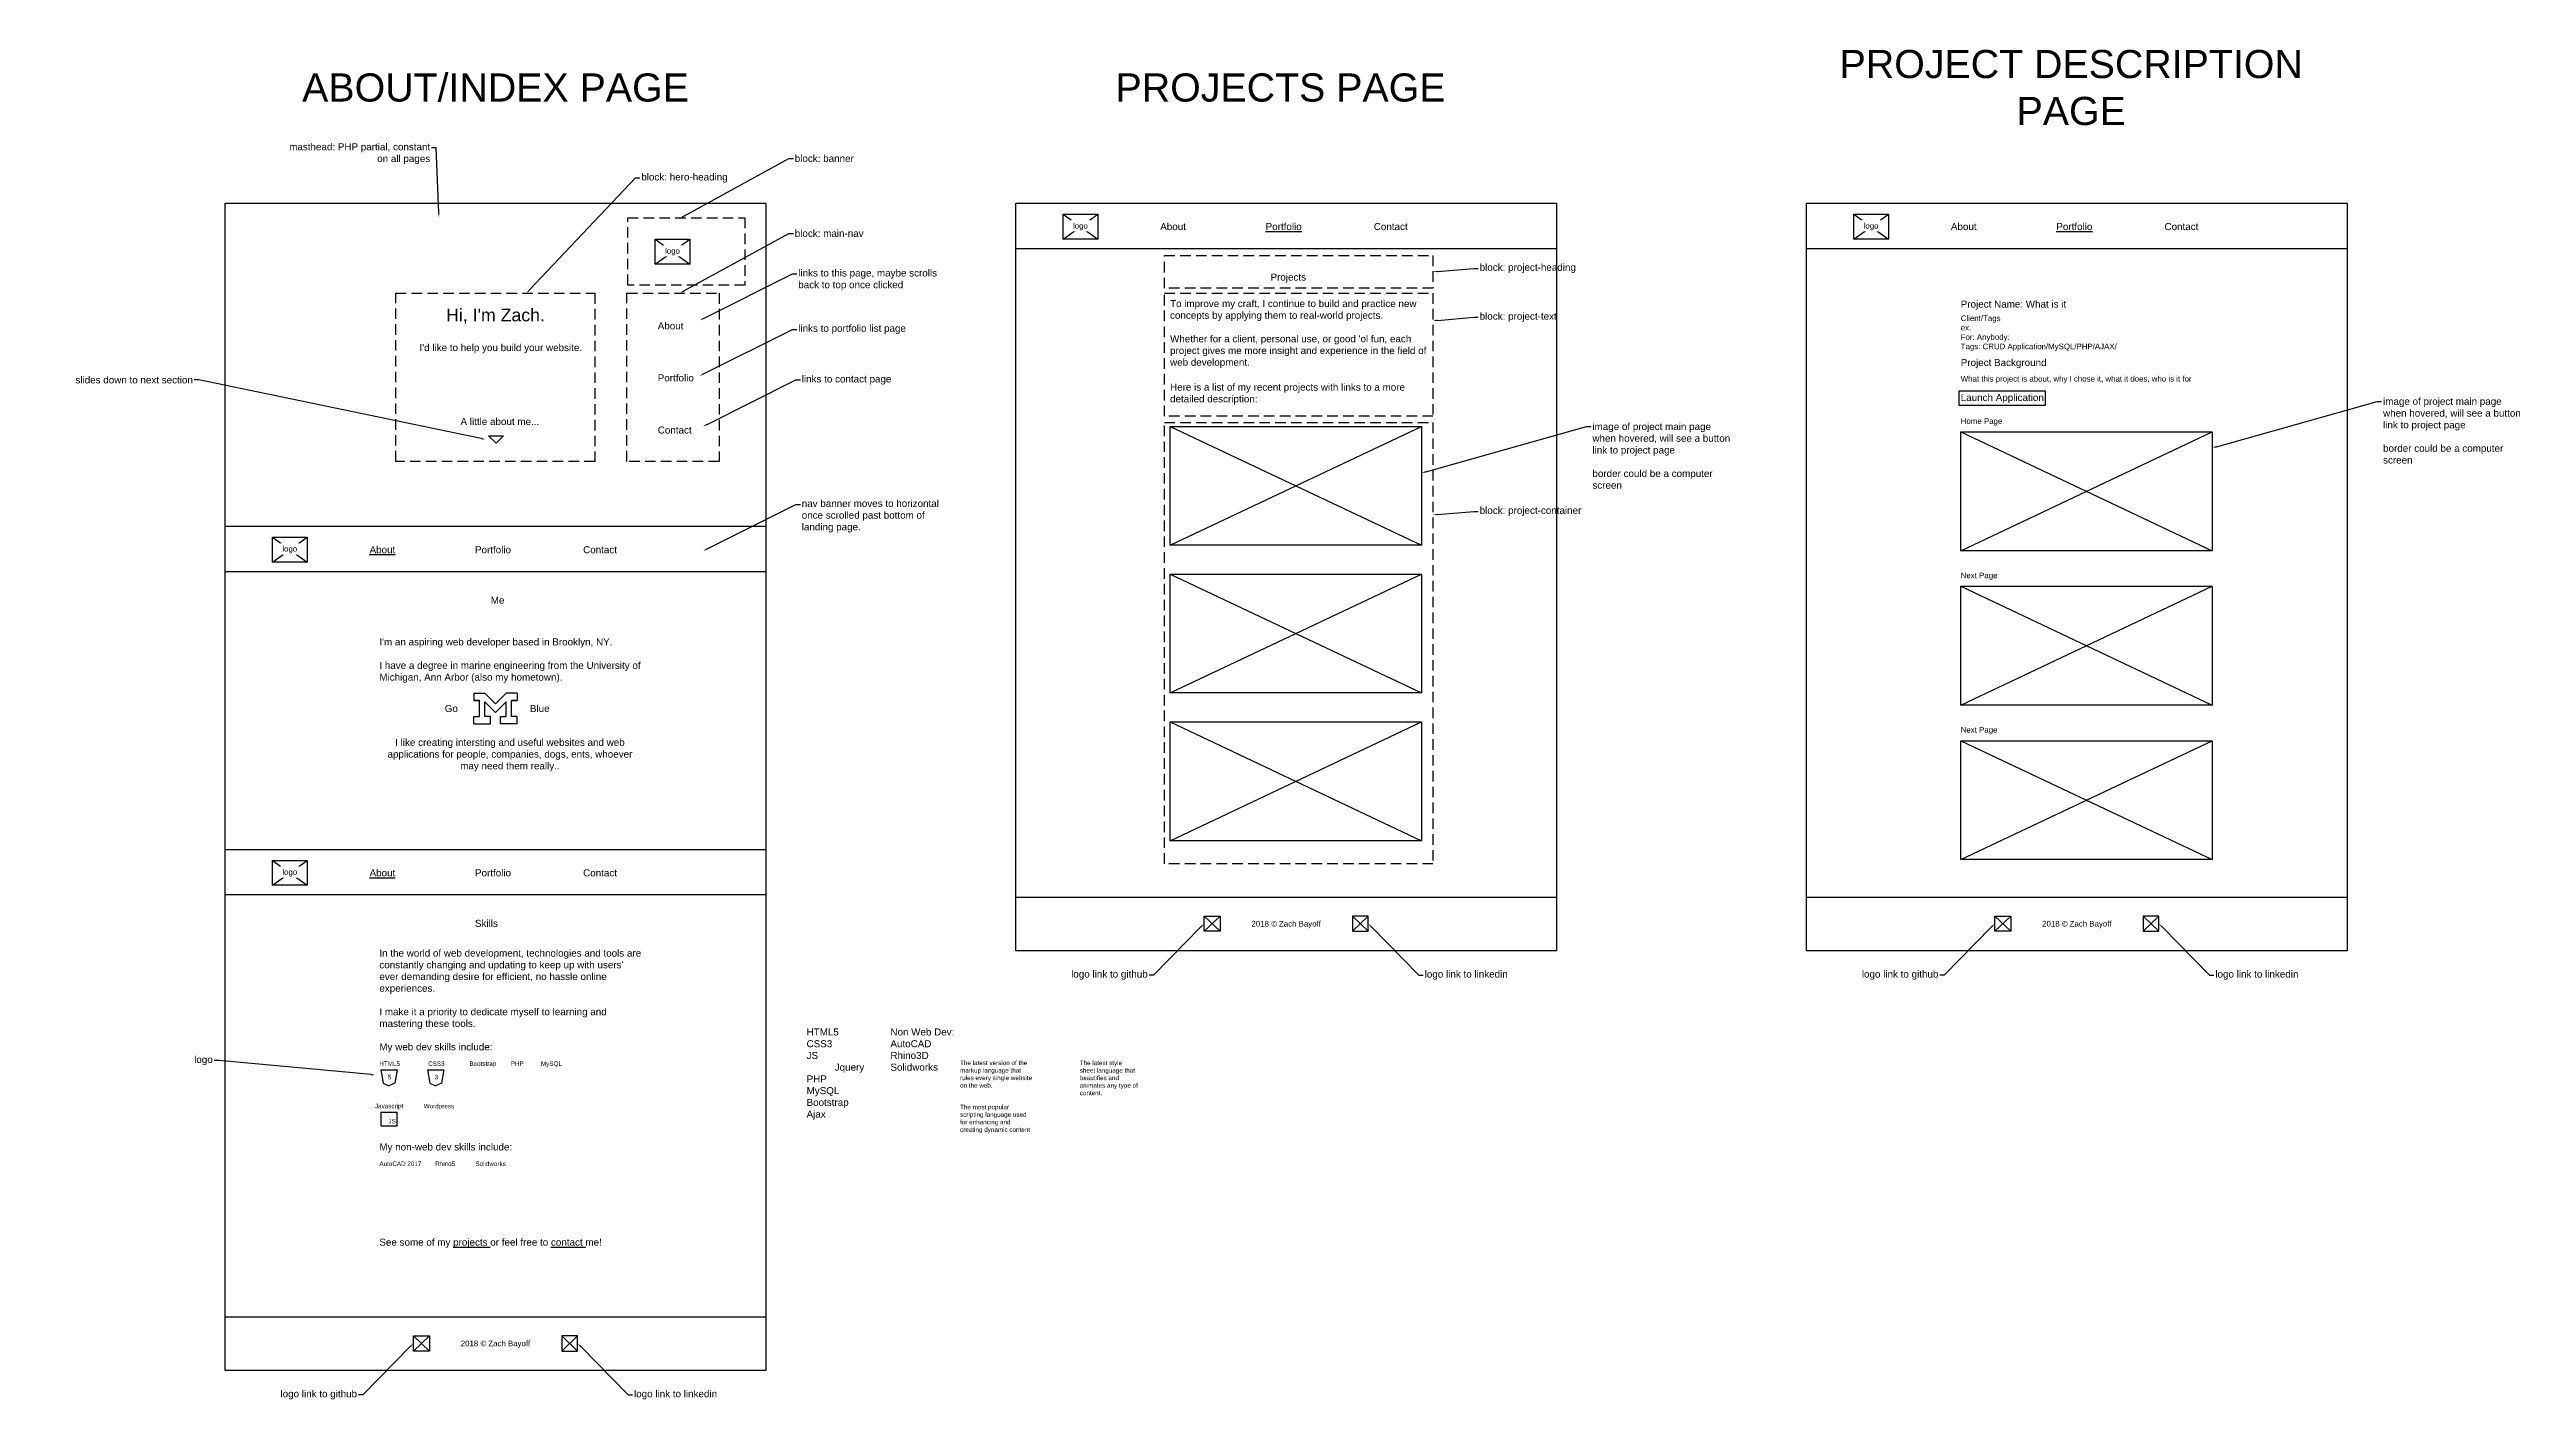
# Model space of a CAD drawing. Header units: millimetres. Extents: x 75 to 18186, y -5954 to -7.
# Drawn here: x 6579 to 15377, y -5954 to -1160 of the extents above; entities that cross this region are included whole.
import ezdxf
from ezdxf import colors
from ezdxf.entities.mleader import LeaderData, LeaderLine
from ezdxf.math import Vec2, Vec3

# ---------------------------------------------------------------- set-up
doc = ezdxf.new("R2010")
doc.units = ezdxf.units.MM
doc.header["$MEASUREMENT"] = 0
doc.linetypes.add('HIDDEN', pattern=[0.375, 0.25, -0.125])
doc.styles.get("Standard").update_dxf_attribs({"font": 'arial.ttf', "height": 16})

msp = doc.modelspace()

# ---------------------------------------------------------------- texts
for s, width, gutter_width, heights, insert, char_height, attachment_point in [('PROJECT DESCRIPTION PAGE', 1814.97, 10, [0], (13760.2, -1295.1), 100, 5), ('ABOUT/INDEX PAGE', 1569.909, 10, [0], (8163.5, -1295.1), 100, 5), ('PROJECTS PAGE', 1569.909, 10, [0], (10951.8, -1295.1), 100, 5), ('About', 160.843, 80, [0], (10524.6, -1788.6), 25, 4), ('{\\LPortfolio}', 160.843, 80, [0], (10898.9, -1788.6), 25, 4), ('Contact', 160.843, 80, [0], (11283.1, -1788.6), 25, 4), ('About', 160.843, 80, [0], (13332.9, -1788.6), 25, 4), ('{\\LPortfolio}', 160.843, 80, [0], (13707.3, -1788.6), 25, 4), ('Contact', 160.843, 80, [0], (14091.5, -1788.6), 25, 4), ('Projects', 160.843, 80, [0], (10979.3, -1955.3), 25, 2), ("Hi, I'm Zach.", 539.925, 80, [0], (8163.5, -2080), 45, 2), ("To improve my craft, I continue to build and practice new concepts by applying them to real-world projects. \\P\\PWhether for a client, personal use, or good 'ol fun, each project gives me more insight and experience in the field of web development.", 927.43, 80, [0], (10559.4, -2049.4), 25, 1), ('Client/Tags\\Pex.\\PFor: Anybody: \\PTags: CRUD Application/MySQL/PHP/AJAX/', 843.3, 80, [0], (13367.8, -2104), 20, 1), ('Project Name: What is it', 481.833, 80, [0], (13367.8, -2051.2), 25, 1), ('About', 160.843, 80, [0], (8739.8, -2141), 25, 4), ("I'd like to help you build your website.", 623.448, 80, [0], (7893.6, -2205.7), 25, 1), ('Project Background', 481.833, 80, [0], (13367.8, -2258.9), 25, 1), ('Portfolio', 160.843, 80, [0], (8739.8, -2326), 25, 4), ('Here is a list of my recent projects with links to a more detailed description:', 927.43, 80, [0], (10559.4, -2346.2), 25, 1), ('What this project is about, why I chose it, what it does, who is it for', 892.001, 80, [0], (13367.8, -2319), 20, 1), ('Launch Application', 481.833, 80, [31.9], (13367.8, -2383), 25, 1), ('A little about me...', 623.448, 80, [0], (8039.2, -2468.4), 25, 1), ('Contact', 160.843, 80, [0], (8739.8, -2511.2), 25, 4), ('Home Page', 892.001, 80, [0], (13367.8, -2469.2), 20, 1), ('{\\LAbout}', 160.843, 80, [0], (7716.2, -2936.3), 25, 4), ('Portfolio', 160.843, 80, [0], (8090.5, -2936.3), 25, 4), ('Contact', 160.843, 80, [0], (8474.7, -2936.3), 25, 4), ('Next Page', 892.001, 80, [0], (13367.8, -3017.5), 20, 1), ('Me', 160.843, 80, [0], (8170.9, -3103), 25, 2), ("I'm an aspiring web developer based in Brooklyn, NY. \\P\\PI have a degree in marine engineering from the University of Michigan, Ann Arbor (also my hometown). \\P^I", 927.43, 80, [0], (7751, -3251.1), 25, 1), ('Go ', 25, 80, [0], (8006.4, -3487.5), 25, 2), ('Blue ', 25, 80, [0], (8320.6, -3487.5), 25, 2), ('I like creating intersting and useful websites and web applications for people, companies, dogs, ents, whoever may need them really..', 927.43, 80, [0], (8214.7, -3607.9), 25, 2), ('Next Page', 892.001, 80, [0], (13367.8, -3565.7), 20, 1), ('{\\LAbout}', 160.843, 80, [0], (7716.2, -4084), 25, 4), ('Portfolio', 160.843, 80, [0], (8090.5, -4084), 25, 4), ('Contact', 160.843, 80, [0], (8474.7, -4084), 25, 4), ('Skills', 160.843, 80, [0], (8090.5, -4263.4), 25, 4), ('2018 {\\fMicrosoft JhengHei Light|b0|i0|c136|p34;\\H0.95833x;©\\fMicrosoft JhengHei Light|b0|i0|c0|p34; }Zach Bayoff', 757.039, 10, [0], (10971.9, -4267.5), 20, 5), ('2018 {\\fMicrosoft JhengHei Light|b0|i0|c136|p34;\\H0.95833x;©\\fMicrosoft JhengHei Light|b0|i0|c0|p34; }Zach Bayoff', 757.039, 10, [0], (13780.3, -4267.5), 20, 5), ("In the world of web development, technologies and tools are constantly changing and updating to keep up with users' ever demanding desire for efficient, no hassle online experiences. \\P\\PI make it a priority to dedicate myself to learning and mastering these tools.^I", 927.43, 80, [0], (7751, -4356.3), 25, 1), ('HTML5\\PCSS3\\PJS\\P^IJquery\\PPHP\\PMySQL\\PBootstrap\\PAjax', 927.43, 80, [0], (9268.4, -4636.6), 25, 1), ('Non Web Dev:\\PAutoCAD\\PRhino3D\\PSolidworks', 927.43, 80, [0], (9566.2, -4636.6), 25, 1), ('My web dev skills include:^I', 927.43, 80, [0], (7751, -4689.4), 25, 1), ('The latest version of the markup language that rules every single website on the web. ', 259.338, 80, [0], (9813.6, -4750.8), 16, 1), ('The latest style sheet language that beautifies and animates any type of content. ', 206.27, 80, [0], (10238.7, -4750.9), 16, 1), ('HTML5', 75.269, 80, [0], (7751, -4753.6), 16, 1), ('5', 75.269, 80, [0], (7781.1, -4801.3), 16, 1), ('CSS3', 75.269, 80, [0], (7924.2, -4753.6), 16, 1), ('3', 75.269, 80, [0], (7946.9, -4801.3), 16, 1), ('Bootstrap', 75.269, 80, [0], (8070.8, -4753.6), 16, 1), ('PHP', 75.269, 80, [0], (8217.5, -4753.6), 16, 1), ('MySQL', 75.269, 80, [0], (8324.9, -4753.6), 16, 1), ('Javascript', 75.269, 80, [0], (7735.3, -4904.1), 16, 1), ('Wordpress', 75.269, 80, [0], (7908.5, -4904.4), 16, 1), ('The most popular scripting language used for enhancing and creating dynamic content', 259.338, 80, [0], (9813.6, -4907.8), 16, 1), ('JS', 75.269, 80, [0], (7783.3, -4957.8), 16, 1), ('My non-web dev skills include:^I', 927.43, 80, [0], (7751, -5044.9), 25, 1), ('AutoCAD 2017', 162.745, 80, [0], (7751, -5109.1), 16, 1), ('Rhino5', 162.745, 80, [0], (7949.3, -5109.1), 16, 1), ('Solidworks', 162.745, 80, [0], (8092.1, -5109.1), 16, 1), ('See some of my {\\Lprojects }or feel free to {\\Lcontact }me!', 927.43, 80, [0], (7751, -5383.2), 25, 1), ('2018 {\\fMicrosoft JhengHei Light|b0|i0|c136|p34;\\H0.95833x;©\\fMicrosoft JhengHei Light|b0|i0|c0|p34; }Zach Bayoff', 757.039, 10, [0], (8163.5, -5758.2), 20, 5)]:
    msp.add_mtext_dynamic_manual_height_columns(s, width=width, gutter_width=gutter_width, heights=heights, dxfattribs=dict(insert=insert, char_height=char_height, attachment_point=attachment_point))

# ---------------------------------------------------------------- linework, layer by layer
at = {"lineweight": 30}
for p, q in [((10011.9, -1705), (11931.9, -1705)), ((12820.3, -1705), (14740.3, -1705)), ((7203.5, -2852.7), (9123.5, -2852.7)), ((7203.5, -4000.4), (9123.5, -4000.4)), ((7203.5, -4000.4), (9123.5, -4000.4))]:
    msp.add_line(p, q, dxfattribs=at)
for p, q in [((10179.3, -1744.4), (10302.8, -1832.8)), ((10179.3, -1832.8), (10302.8, -1744.4)), ((12987.7, -1744.4), (13111.2, -1832.8)), ((12987.7, -1832.8), (13111.2, -1744.4)), ((8730.2, -1833.3), (8853.8, -1921.8)), ((8730.2, -1921.8), (8853.8, -1833.3)), ((11931.9, -1867.1), (10011.9, -1867.1)), ((14740.3, -1867.1), (12820.3, -1867.1)), ((8138.9, -2532), (8192.2, -2532)), ((8165.5, -2557.9), (8138.9, -2532)), ((8192.2, -2532), (8165.5, -2557.9)), ((10559.4, -2498), (11452.2, -2920.2)), ((10559.4, -2920.2), (11452.2, -2498)), ((13367.8, -2518), (14260.6, -2940.1)), ((13367.8, -2940.1), (14260.6, -2518)), ((7370.9, -2892), (7494.4, -2980.5)), ((7370.9, -2980.5), (7494.4, -2892)), ((9123.5, -3014.8), (7203.5, -3014.8)), ((10559.4, -3022.9), (11452.2, -3445)), ((10559.4, -3445), (11452.2, -3022.9)), ((13367.8, -3066.2), (14260.6, -3488.3)), ((13367.8, -3488.3), (14260.6, -3066.2)), ((8086.6, -3445.8), (8125.8, -3445.8)), ((8086.6, -3445.8), (8086.6, -3472.2)), ((8106.6, -3472.2), (8086.6, -3472.2)), ((8086.6, -3472.2), (8106.6, -3472.2)), ((8106.6, -3528.3), (8106.6, -3472.2)), ((8125.8, -3445.8), (8163.5, -3484)), ((8125.8, -3528.3), (8125.8, -3476.6)), ((8125.8, -3476.6), (8163.5, -3514.9)), ((8201.2, -3445.8), (8163.5, -3484)), ((8201.2, -3476.6), (8163.5, -3514.9)), ((8240.5, -3445.8), (8201.2, -3445.8)), ((8201.2, -3528.3), (8201.2, -3476.6)), ((8220.4, -3528.3), (8220.4, -3472.2)), ((8220.4, -3472.2), (8240.5, -3472.2)), ((8240.5, -3472.2), (8220.4, -3472.2)), ((8240.5, -3445.8), (8240.5, -3472.2)), ((8086.6, -3554.7), (8086.6, -3528.3)), ((8086.6, -3528.3), (8106.6, -3528.3)), ((8086.6, -3554.7), (8145.9, -3554.7)), ((8145.9, -3528.3), (8125.8, -3528.3)), ((8145.9, -3554.7), (8145.9, -3528.3)), ((8181.1, -3554.7), (8181.1, -3528.3)), ((8181.1, -3528.3), (8201.2, -3528.3)), ((8240.5, -3554.7), (8181.1, -3554.7)), ((8240.5, -3528.3), (8220.4, -3528.3)), ((8240.5, -3554.7), (8240.5, -3528.3)), ((10559.4, -3547.8), (11452.2, -3969.9)), ((10559.4, -3969.9), (11452.2, -3547.8)), ((13367.8, -3614.5), (14260.6, -4036.6)), ((13367.8, -4036.6), (14260.6, -3614.5)), ((7370.9, -4039.7), (7494.4, -4128.2)), ((7370.9, -4128.2), (7494.4, -4039.7)), ((9123.5, -4162.5), (7203.5, -4162.5)), ((10011.9, -4170.7), (11931.9, -4170.7)), ((12820.3, -4170.7), (14740.3, -4170.7)), ((10680.2, -4237.5), (10736.9, -4291.6)), ((10680.2, -4291.6), (10736.9, -4237.5)), ((11263.6, -4237.5), (11207, -4291.6)), ((11263.6, -4291.6), (11207, -4237.5)), ((13488.6, -4237.5), (13545.3, -4291.6)), ((13488.6, -4291.6), (13545.3, -4237.5)), ((14072, -4237.5), (14015.3, -4291.6)), ((14072, -4291.6), (14015.3, -4237.5)), ((7755.9, -4783), (7813.8, -4783)), ((7755.9, -4783), (7763.9, -4831.3)), ((7763.9, -4831.3), (7784.8, -4840.9)), ((7805.8, -4831.3), (7784.8, -4840.9)), ((7813.8, -4783), (7805.8, -4831.3)), ((7921.7, -4783), (7979.6, -4783)), ((7921.7, -4783), (7929.7, -4831.3)), ((7929.7, -4831.3), (7950.6, -4840.9)), ((7971.6, -4831.3), (7950.6, -4840.9)), ((7979.6, -4783), (7971.6, -4831.3)), ((7755.9, -4933.5), (7813.8, -4933.5)), ((7755.9, -4933.5), (7755.9, -4982.4)), ((7755.9, -4982.4), (7813.8, -4982.4)), ((7813.8, -4982.4), (7813.8, -4933.5)), ((7203.5, -5661.4), (9123.5, -5661.4)), ((7871.8, -5728.2), (7928.5, -5782.3)), ((7871.8, -5782.3), (7928.5, -5728.2)), ((8455.2, -5728.2), (8398.6, -5782.3)), ((8455.2, -5782.3), (8398.6, -5728.2))]:
    msp.add_line(p, q)
msp.add_lwpolyline([(7203.5, -1705), (9123.5, -1705), (9123.5, -5851.7), (7203.5, -5851.7)], close=True, dxfattribs=at)
for points in [[(10179.3, -1744.4), (10302.8, -1744.4), (10302.8, -1832.8), (10179.3, -1832.8)], [(12987.7, -1744.4), (13111.2, -1744.4), (13111.2, -1832.8), (12987.7, -1832.8)], [(8730.2, -1833.3), (8853.8, -1833.3), (8853.8, -1921.8), (8730.2, -1921.8)], [(13362, -2371.5), (13668.2, -2371.5), (13668.2, -2424.3), (13362, -2424.3)], [(10559.4, -2498), (11452.2, -2498), (11452.2, -2920.2), (10559.4, -2920.2)], [(13367.8, -2518), (14260.6, -2518), (14260.6, -2940.1), (13367.8, -2940.1)], [(7370.9, -2892), (7494.4, -2892), (7494.4, -2980.5), (7370.9, -2980.5)], [(10559.4, -3022.9), (11452.2, -3022.9), (11452.2, -3445), (10559.4, -3445)], [(13367.8, -3066.2), (14260.6, -3066.2), (14260.6, -3488.3), (13367.8, -3488.3)], [(10559.4, -3547.8), (11452.2, -3547.8), (11452.2, -3969.9), (10559.4, -3969.9)], [(13367.8, -3614.5), (14260.6, -3614.5), (14260.6, -4036.6), (13367.8, -4036.6)], [(7370.9, -4039.7), (7494.4, -4039.7), (7494.4, -4128.2), (7370.9, -4128.2)], [(10680.2, -4237.5), (10736.9, -4237.5), (10736.9, -4291.6), (10680.2, -4291.6)], [(11263.6, -4237.5), (11207, -4237.5), (11207, -4291.6), (11263.6, -4291.6)], [(13488.6, -4237.5), (13545.3, -4237.5), (13545.3, -4291.6), (13488.6, -4291.6)], [(14072, -4237.5), (14015.3, -4237.5), (14015.3, -4291.6), (14072, -4291.6)], [(7871.8, -5728.2), (7928.5, -5728.2), (7928.5, -5782.3), (7871.8, -5782.3)], [(8455.2, -5728.2), (8398.6, -5728.2), (8398.6, -5782.3), (8455.2, -5782.3)]]:
    msp.add_lwpolyline(points, close=True)
at = {"color": 9, "linetype": 'HIDDEN', "ltscale": 150}
for points in [[(10539.3, -1891), (11493, -1891), (11493, -2007.4), (10539.3, -2007.4)], [(7809, -2024.9), (8516.3, -2024.9), (8516.3, -2622.7), (7809, -2622.7)], [(8630, -2024.9), (8957.3, -2024.9), (8957.3, -2622.7), (8630, -2622.7)], [(10539.3, -2024.9), (11493, -2024.9), (11493, -2462), (10539.3, -2462)], [(10539.3, -2484.3), (11493, -2484.3), (11493, -4051.5), (10539.3, -4051.5)]]:
    msp.add_lwpolyline(points, close=True, dxfattribs=at)

msp.set_redraw_order([(e.dxf.handle, doc.entitydb.next_handle()) for e in msp.query("TEXT MTEXT ATTDEF DIMENSION ARC_DIMENSION")])  # texts and dimensions are drawn at this point

# ---------------------------------------------------------------- leaders
at = {"color": 1}
ml = msp.add_multileader_mtext('Standard', dxfattribs=at)
ml.set_content('masthead: PHP partial, constant on all pages', color=1)
ml.set_leader_properties()
ml.build(insert=Vec2(0, 0))
ml.multileader.update_dxf_attribs({"dogleg_length": 16, "arrow_head_size": 16})
ctx = ml.context
ctx.base_point, ctx.char_height, ctx.arrow_head_size, ctx.landing_gap_size, ctx.plane_origin = Vec3(7428.2, -1508.7), 25, 16, 5, Vec3(7538.4, -1520.4)
ctx.text_align_type = 2
notes = []
notes.append((ctx, [(1, (1, 1, 0), (7952.5, -1508.7), (-1, 0), 16, [(0, [(7962.4, -1755.7)], 0, [])])]))
ctx.mtext.insert, ctx.mtext.width, ctx.mtext.alignment, ctx.mtext.flow_direction = Vec3(7931.5, -1492.5), 509.252, 3, 5
at = {"color": 5}
ml = msp.add_multileader_mtext('Standard', dxfattribs=at)
ml.set_content('block: banner', color=5)
ml.set_leader_properties()
ml.build(insert=Vec2(0, 0))
ml.multileader.update_dxf_attribs({"dogleg_length": 16, "arrow_head_size": 16})
ctx = ml.context
ctx.base_point, ctx.char_height, ctx.arrow_head_size, ctx.landing_gap_size, ctx.plane_origin = Vec3(9221.4, -1546.4), 25, 16, 5, Vec3(9256.4, -1576)
notes.append((ctx, [(0, (1, 1, 0), (9205.4, -1546.4), (1, 0), 16, [(0, [(8818.6, -1758.6)], 0, [])])]))
ctx.mtext.insert, ctx.mtext.width, ctx.mtext.flow_direction = Vec3(9226.4, -1533.7), 509.252, 5
ml = msp.add_multileader_mtext('Standard', dxfattribs=at)
ml.set_content('block: project-heading', color=5)
ml.set_leader_properties()
ml.build(insert=Vec2(0, 0))
ml.multileader.update_dxf_attribs({"dogleg_length": 16, "arrow_head_size": 16})
ctx = ml.context
ctx.base_point, ctx.char_height, ctx.arrow_head_size, ctx.landing_gap_size, ctx.plane_origin = Vec3(11654.2, -1936.8), 25, 16, 5, Vec3(11689.3, -1966.3)
notes.append((ctx, [(0, (1, 1, 0), (11638.2, -1936.8), (1, 0), 16, [(0, [(11493, -1949.2)], 0, [])])]))
ctx.mtext.insert, ctx.mtext.width, ctx.mtext.flow_direction = Vec3(11659.2, -1920.6), 509.252, 5
at = {"color": 1}
ml = msp.add_multileader_mtext('Standard', dxfattribs=at)
ml.set_content('links to this page, maybe scrolls back to top once clicked', color=1)
ml.set_leader_properties()
ml.build(insert=Vec2(0, 0))
ml.multileader.update_dxf_attribs({"dogleg_length": 16, "arrow_head_size": 16})
ctx = ml.context
ctx.base_point, ctx.char_height, ctx.arrow_head_size, ctx.landing_gap_size, ctx.plane_origin = Vec3(9233.8, -1956.6), 25, 16, 5, Vec3(9343.9, -1968.3)
notes.append((ctx, [(0, (1, 1, 0), (9217.8, -1956.6), (1, 0), 16, [(0, [(8888.3, -2121.7)], 0, [])])]))
ctx.mtext.insert, ctx.mtext.width, ctx.mtext.flow_direction = Vec3(9238.8, -1940.6), 509.252, 5
at = {"color": 5}
ml = msp.add_multileader_mtext('Standard', dxfattribs=at)
ml.set_content('block: project-text', color=5)
ml.set_leader_properties()
ml.build(insert=Vec2(0, 0))
ml.multileader.update_dxf_attribs({"dogleg_length": 16, "arrow_head_size": 16})
ctx = ml.context
ctx.base_point, ctx.char_height, ctx.arrow_head_size, ctx.landing_gap_size, ctx.plane_origin = Vec3(11654.2, -2110.4), 25, 16, 5, Vec3(11689.3, -2139.9)
notes.append((ctx, [(0, (1, 1, 0), (11638.2, -2110.4), (1, 0), 16, [(0, [(11493, -2122.8)], 0, [])])]))
ctx.mtext.insert, ctx.mtext.width, ctx.mtext.flow_direction = Vec3(11659.2, -2094.2), 509.252, 5
at = {"color": 1}
ml = msp.add_multileader_mtext('Standard', dxfattribs=at)
ml.set_content('links to portfolio list page', color=1)
ml.set_leader_properties()
ml.build(insert=Vec2(0, 0))
ml.multileader.update_dxf_attribs({"dogleg_length": 16, "arrow_head_size": 16})
ctx = ml.context
ctx.base_point, ctx.char_height, ctx.arrow_head_size, ctx.landing_gap_size, ctx.plane_origin = Vec3(9233.8, -2153.4), 25, 16, 5, Vec3(9343.9, -2165.2)
notes.append((ctx, [(0, (1, 1, 0), (9217.8, -2153.4), (1, 0), 16, [(0, [(8888.3, -2318.5)], 0, [])])]))
ctx.mtext.insert, ctx.mtext.width, ctx.mtext.flow_direction = Vec3(9238.8, -2137.2), 509.252, 5
ml = msp.add_multileader_mtext('Standard', dxfattribs=at)
ml.set_content('slides down to next section', color=1)
ml.set_leader_properties()
ml.build(insert=Vec2(0, 0))
ml.multileader.update_dxf_attribs({"dogleg_length": 16, "arrow_head_size": 16})
ctx = ml.context
ctx.base_point, ctx.char_height, ctx.arrow_head_size, ctx.landing_gap_size, ctx.plane_origin = Vec3(6669.8, -2333.2), 25, 16, 5, Vec3(6879.1, -2344.9)
ctx.text_align_type = 2
notes.append((ctx, [(1, (1, 1, 0), (7109.7, -2333.2), (-1, 0), 16, [(0, [(8127.8, -2544.3)], 0, [])])]))
ctx.mtext.insert, ctx.mtext.width, ctx.mtext.alignment, ctx.mtext.flow_direction = Vec3(7088.7, -2320.5), 509.252, 3, 5
ml = msp.add_multileader_mtext('Standard', dxfattribs=at)
ml.set_content('links to contact page', color=1)
ml.set_leader_properties()
ml.build(insert=Vec2(0, 0))
ml.multileader.update_dxf_attribs({"dogleg_length": 16, "arrow_head_size": 16})
ctx = ml.context
ctx.base_point, ctx.char_height, ctx.arrow_head_size, ctx.landing_gap_size, ctx.plane_origin = Vec3(9246.2, -2333.2), 25, 16, 5, Vec3(9356.3, -2344.9)
notes.append((ctx, [(0, (1, 1, 0), (9230.2, -2333.2), (1, 0), 16, [(0, [(8900.7, -2498.3)], 0, [])])]))
ctx.mtext.insert, ctx.mtext.width, ctx.mtext.flow_direction = Vec3(9251.2, -2317), 509.252, 5
ml = msp.add_multileader_mtext('Standard', dxfattribs=at)
ml.set_content('image of project main page\\Pwhen hovered, will see a button link to project page\\P\\Pborder could be a computer screen', color=1)
ml.set_leader_properties()
ml.build(insert=Vec2(0, 0))
ml.multileader.update_dxf_attribs({"dogleg_length": 16, "arrow_head_size": 16})
ctx = ml.context
ctx.base_point, ctx.char_height, ctx.arrow_head_size, ctx.landing_gap_size, ctx.plane_origin = Vec3(14862.9, -2409.4), 25, 16, 5, Vec3(14973.1, -2421.1)
notes.append((ctx, [(0, (1, 1, 0), (14846.9, -2409.4), (1, 0), 16, [(0, [(14260.6, -2574.5)], 0, [])])]))
ctx.mtext.insert, ctx.mtext.width, ctx.mtext.flow_direction = Vec3(14867.9, -2396.7), 509.252, 5
ml = msp.add_multileader_mtext('Standard', dxfattribs=at)
ml.set_content('image of project main page\\Pwhen hovered, will see a button link to project page\\P\\Pborder could be a computer screen', color=1)
ml.set_leader_properties()
ml.build(insert=Vec2(0, 0))
ml.multileader.update_dxf_attribs({"dogleg_length": 16, "arrow_head_size": 16})
ctx = ml.context
ctx.base_point, ctx.char_height, ctx.arrow_head_size, ctx.landing_gap_size, ctx.plane_origin = Vec3(12054.6, -2498.8), 25, 16, 5, Vec3(12164.7, -2510.5)
notes.append((ctx, [(0, (1, 1, 0), (12038.6, -2498.8), (1, 0), 16, [(0, [(11452.2, -2663.9)], 0, [])])]))
ctx.mtext.insert, ctx.mtext.width, ctx.mtext.flow_direction = Vec3(12059.6, -2486.1), 509.252, 5
ml = msp.add_multileader_mtext('Standard', dxfattribs=at)
ml.set_content('nav banner moves to horizontal once scrolled past bottom of landing page.', color=1)
ml.set_leader_properties()
ml.build(insert=Vec2(0, 0))
ml.multileader.update_dxf_attribs({"dogleg_length": 16, "arrow_head_size": 16})
ctx = ml.context
ctx.base_point, ctx.char_height, ctx.arrow_head_size, ctx.landing_gap_size, ctx.plane_origin = Vec3(9246.2, -2775.4), 25, 16, 5, Vec3(9356.3, -2787.1)
notes.append((ctx, [(0, (1, 1, 0), (9230.2, -2775.4), (1, 0), 16, [(0, [(8900.7, -2940.5)], 0, [])])]))
ctx.mtext.insert, ctx.mtext.width, ctx.mtext.flow_direction = Vec3(9251.2, -2759.2), 509.252, 5
at = {"color": 5}
ml = msp.add_multileader_mtext('Standard', dxfattribs=at)
ml.set_content('block: project-container', color=5)
ml.set_leader_properties()
ml.build(insert=Vec2(0, 0))
ml.multileader.update_dxf_attribs({"dogleg_length": 16, "arrow_head_size": 16})
ctx = ml.context
ctx.base_point, ctx.char_height, ctx.arrow_head_size, ctx.landing_gap_size, ctx.plane_origin = Vec3(11654.2, -2800), 25, 16, 5, Vec3(11689.3, -2829.5)
notes.append((ctx, [(0, (1, 1, 0), (11638.2, -2800), (1, 0), 16, [(0, [(11493, -2812.4)], 0, [])])]))
ctx.mtext.insert, ctx.mtext.width, ctx.mtext.flow_direction = Vec3(11659.2, -2783.8), 509.252, 5
at = {"color": 1}
ml = msp.add_multileader_mtext('Standard', dxfattribs=at)
ml.set_content('logo link to github', color=1)
ml.set_leader_properties()
ml.build(insert=Vec2(0, 0))
ml.multileader.update_dxf_attribs({"dogleg_length": 16, "arrow_head_size": 16})
ctx = ml.context
ctx.base_point, ctx.char_height, ctx.arrow_head_size, ctx.landing_gap_size, ctx.plane_origin = Vec3(10206.8, -4447), 25, 16, 5, Vec3(10102.6, -5949.5)
ctx.text_align_type = 2
notes.append((ctx, [(1, (1, 1, 0), (10501, -4447), (-1, 0), 16, [(0, [(10680.2, -4264.5)], 0, [])])]))
ctx.mtext.insert, ctx.mtext.width, ctx.mtext.alignment, ctx.mtext.flow_direction = Vec3(10480, -4430.8), 509.252, 3, 5
ml = msp.add_multileader_mtext('Standard', dxfattribs=at)
ml.set_content('logo link to linkedin', color=1)
ml.set_leader_properties()
ml.build(insert=Vec2(0, 0))
ml.multileader.update_dxf_attribs({"dogleg_length": 16, "arrow_head_size": 16})
ctx = ml.context
ctx.base_point, ctx.char_height, ctx.arrow_head_size, ctx.landing_gap_size, ctx.plane_origin = Vec3(11458.8, -4447), 25, 16, 5, Vec3(11841.2, -5949.5)
notes.append((ctx, [(1, (1, 1, 0), (11442.8, -4447), (1, 0), 16, [(0, [(11263.6, -4264.5)], 0, [])])]))
ctx.mtext.insert, ctx.mtext.width, ctx.mtext.flow_direction = Vec3(11463.8, -4430.8), 509.252, 5
ml = msp.add_multileader_mtext('Standard', dxfattribs=at)
ml.set_content('logo link to github', color=1)
ml.set_leader_properties()
ml.build(insert=Vec2(0, 0))
ml.multileader.update_dxf_attribs({"dogleg_length": 16, "arrow_head_size": 16})
ctx = ml.context
ctx.base_point, ctx.char_height, ctx.arrow_head_size, ctx.landing_gap_size, ctx.plane_origin = Vec3(13015.2, -4447), 25, 16, 5, Vec3(12911, -5949.5)
ctx.text_align_type = 2
notes.append((ctx, [(1, (1, 1, 0), (13309.4, -4447), (-1, 0), 16, [(0, [(13488.6, -4264.5)], 0, [])])]))
ctx.mtext.insert, ctx.mtext.width, ctx.mtext.alignment, ctx.mtext.flow_direction = Vec3(13288.4, -4430.8), 509.252, 3, 5
ml = msp.add_multileader_mtext('Standard', dxfattribs=at)
ml.set_content('logo link to linkedin', color=1)
ml.set_leader_properties()
ml.build(insert=Vec2(0, 0))
ml.multileader.update_dxf_attribs({"dogleg_length": 16, "arrow_head_size": 16})
ctx = ml.context
ctx.base_point, ctx.char_height, ctx.arrow_head_size, ctx.landing_gap_size, ctx.plane_origin = Vec3(14267.2, -4447), 25, 16, 5, Vec3(14649.6, -5949.5)
notes.append((ctx, [(1, (1, 1, 0), (14251.2, -4447), (1, 0), 16, [(0, [(14072, -4264.5)], 0, [])])]))
ctx.mtext.insert, ctx.mtext.width, ctx.mtext.flow_direction = Vec3(14272.2, -4430.8), 509.252, 5
ml = msp.add_multileader_mtext('Standard', dxfattribs=at)
ml.set_content('logo', color=1)
ml.set_leader_properties()
ml.build(insert=Vec2(0, 0))
ml.multileader.update_dxf_attribs({"dogleg_length": 16, "arrow_head_size": 16})
ctx = ml.context
ctx.base_point, ctx.char_height, ctx.arrow_head_size, ctx.landing_gap_size, ctx.plane_origin = Vec3(7091.7, -4750.4), 25, 16, 5, Vec3(6781.8, -4762.2)
ctx.text_align_type = 2
notes.append((ctx, [(1, (1, 1, 0), (7180.2, -4750.4), (-1, 0), 16, [(0, [(7737.2, -4802)], 0, [])])]))
ctx.mtext.insert, ctx.mtext.width, ctx.mtext.alignment, ctx.mtext.flow_direction = Vec3(7159.2, -4734.3), 509.252, 3, 5
ml = msp.add_multileader_mtext('Standard', dxfattribs=at)
ml.set_content('logo link to github', color=1)
ml.set_leader_properties()
ml.build(insert=Vec2(0, 0))
ml.multileader.update_dxf_attribs({"dogleg_length": 16, "arrow_head_size": 16})
ctx = ml.context
ctx.base_point, ctx.char_height, ctx.arrow_head_size, ctx.landing_gap_size, ctx.plane_origin = Vec3(7398.4, -5937.7), 25, 16, 5, Vec3(7294.2, -5949.5)
ctx.text_align_type = 2
notes.append((ctx, [(1, (1, 1, 0), (7692.6, -5937.7), (-1, 0), 16, [(0, [(7871.8, -5755.2)], 0, [])])]))
ctx.mtext.insert, ctx.mtext.width, ctx.mtext.alignment, ctx.mtext.flow_direction = Vec3(7671.6, -5921.5), 509.252, 3, 5
ml = msp.add_multileader_mtext('Standard', dxfattribs=at)
ml.set_content('logo link to linkedin', color=1)
ml.set_leader_properties()
ml.build(insert=Vec2(0, 0))
ml.multileader.update_dxf_attribs({"dogleg_length": 16, "arrow_head_size": 16})
ctx = ml.context
ctx.base_point, ctx.char_height, ctx.arrow_head_size, ctx.landing_gap_size, ctx.plane_origin = Vec3(8650.5, -5937.7), 25, 16, 5, Vec3(9032.8, -5949.5)
notes.append((ctx, [(1, (1, 1, 0), (8634.5, -5937.7), (1, 0), 16, [(0, [(8455.2, -5755.2)], 0, [])])]))
ctx.mtext.insert, ctx.mtext.width, ctx.mtext.flow_direction = Vec3(8655.5, -5921.5), 509.252, 5
for ctx, leaders in notes:
    for number, flags, end, landing, length, lines in leaders:
        leader = LeaderData()
        leader.index, (leader.has_last_leader_line, leader.has_dogleg_vector, leader.attachment_direction) = number, flags
        leader.last_leader_point, leader.dogleg_vector, leader.dogleg_length = Vec3(end), Vec3(landing), length
        for number, points, colour, breaks in lines:
            line = LeaderLine()
            line.index, line.vertices, line.color, line.breaks = number, Vec3.list(points), colors.encode_raw_color(colour), breaks
            leader.lines.append(line)
        ctx.leaders.append(leader)

# ---------------------------------------------------------------- next in the draw order: texts
at = {"char_height": 20, "attachment_point": 5, "bg_fill": 3, "box_fill_scale": 1.5, "bg_fill_color": 256, "bg_fill_transparency": 0}
for insert in [(10241, -1788.6), (13049.4, -1788.6), (8792, -1877.5), (7432.7, -2936.3), (7432.7, -4084)]:
    msp.add_mtext_dynamic_manual_height_columns('logo', width=47.226, gutter_width=10, heights=[0], dxfattribs=dict(at, insert=insert))

# ---------------------------------------------------------------- next in the draw order: linework, layer by layer
at = {"color": 9, "linetype": 'HIDDEN', "ltscale": 150}
msp.add_lwpolyline([(8633.1, -1756.9), (9049.6, -1756.9), (9049.6, -1996.4), (8633.1, -1996.4)], close=True, dxfattribs=at)
at = {"lineweight": 30}
for points in [[(10011.9, -1705), (11931.9, -1705), (11931.9, -4361), (10011.9, -4361)], [(12820.3, -1705), (14740.3, -1705), (14740.3, -4361), (12820.3, -4361)]]:
    msp.add_lwpolyline(points, close=True, dxfattribs=at)

# ---------------------------------------------------------------- next in the draw order: leaders
at = {"color": 5}
ml = msp.add_multileader_mtext('Standard', dxfattribs=at)
ml.set_content('block: hero-heading', color=5)
ml.set_leader_properties()
ml.build(insert=Vec2(0, 0))
ml.multileader.update_dxf_attribs({"dogleg_length": 16, "arrow_head_size": 16})
ctx = ml.context
ctx.base_point, ctx.char_height, ctx.arrow_head_size, ctx.landing_gap_size, ctx.plane_origin = Vec3(8676.4, -1615.7), 25, 16, 5, Vec3(8711.5, -1842.2)
notes = []
notes.append((ctx, [(0, (1, 1, 0), (8660.4, -1615.7), (1, 0), 16, [(0, [(8273.7, -2024.9)], 0, [])])]))
ctx.mtext.insert, ctx.mtext.width, ctx.mtext.flow_direction = Vec3(8681.4, -1599.6), 509.252, 5
ml = msp.add_multileader_mtext('Standard', dxfattribs=at)
ml.set_content('block: main-nav', color=5)
ml.set_leader_properties()
ml.build(insert=Vec2(0, 0))
ml.multileader.update_dxf_attribs({"dogleg_length": 16, "arrow_head_size": 16})
ctx = ml.context
ctx.base_point, ctx.char_height, ctx.arrow_head_size, ctx.landing_gap_size, ctx.plane_origin = Vec3(9221.4, -1812.7), 25, 16, 5, Vec3(9256.4, -1842.2)
notes.append((ctx, [(0, (1, 1, 0), (9205.4, -1812.7), (1, 0), 16, [(0, [(8818.6, -2024.9)], 0, [])])]))
ctx.mtext.insert, ctx.mtext.width, ctx.mtext.flow_direction = Vec3(9226.4, -1800), 509.252, 5
for ctx, leaders in notes:
    for number, flags, end, landing, length, lines in leaders:
        leader = LeaderData()
        leader.index, (leader.has_last_leader_line, leader.has_dogleg_vector, leader.attachment_direction) = number, flags
        leader.last_leader_point, leader.dogleg_vector, leader.dogleg_length = Vec3(end), Vec3(landing), length
        for number, points, colour, breaks in lines:
            line = LeaderLine()
            line.index, line.vertices, line.color, line.breaks = number, Vec3.list(points), colors.encode_raw_color(colour), breaks
            leader.lines.append(line)
        ctx.leaders.append(leader)

doc.saveas('drawing.dxf')
